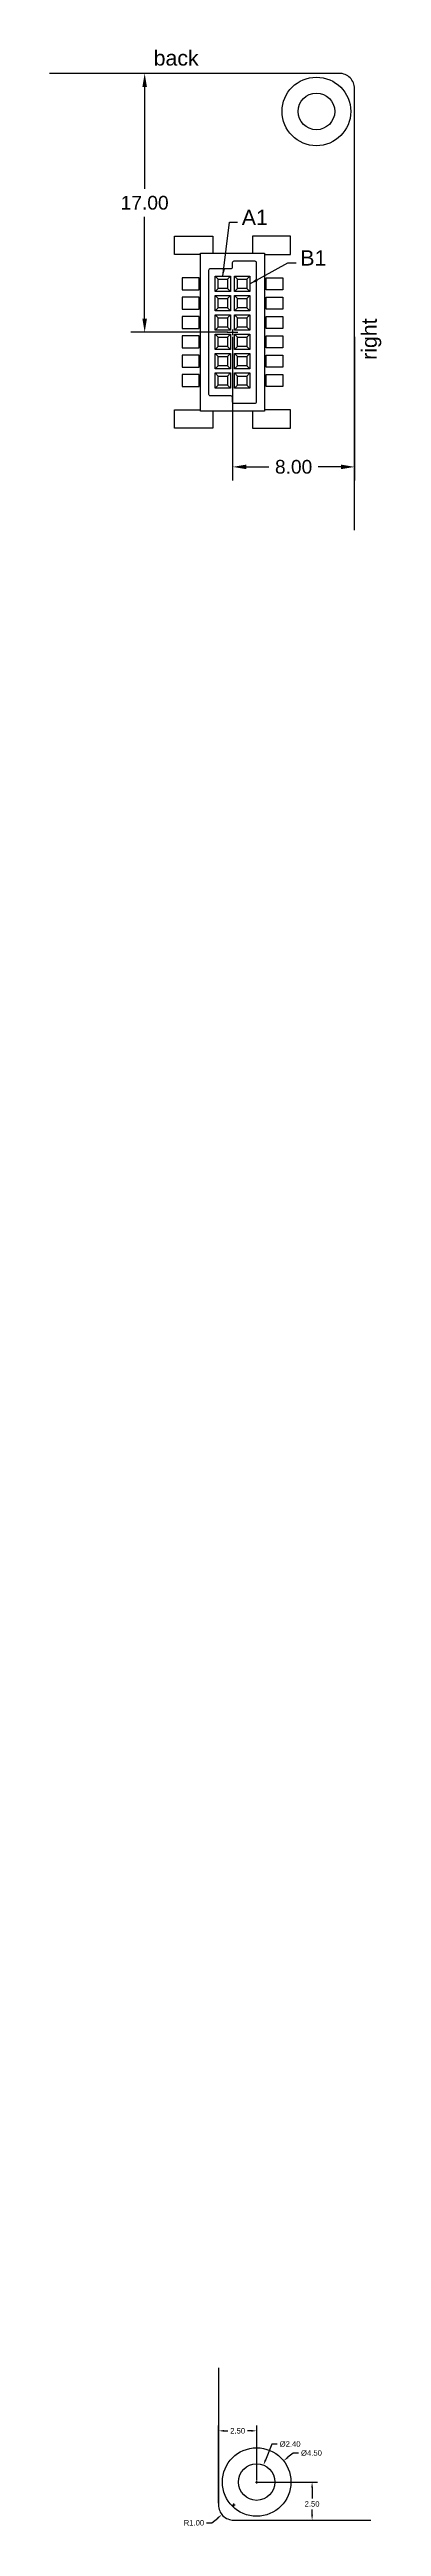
# Model space of a CAD drawing. Header units: inches. Extents: x 57 to 506, y 33 to 246.
# Drawn here: x 57.5 to 79.2, y 43.4 to 206.1 of the extents above; entities that cross this region are included whole.
import ezdxf

# ---------------------------------------------------------------- set-up
doc = ezdxf.new("R2010")
doc.units = ezdxf.units.IN
doc.header["$MEASUREMENT"] = 0
doc.styles.get("Standard").update_dxf_attribs({"font": 'arial.ttf'})
doc.dimstyles.get("Standard").update_dxf_attribs({"dimscale": 2, "dimtxt": 0.18, "dimasz": 0.18, "dimexe": 0.18, "dimexo": 0.0625, "dimgap": 0.09, "dimtad": 0, "dimtih": 1, "dimtoh": 1, "dimrnd": 0.0005, "dimzin": 0, "dimdsep": 46, "dimtxsty": 'Standard', "dimcen": 0.09, "dimadec": 0, "dimazin": 0, "dimtfac": 1, "dimtdec": 4, "dimtofl": 0, "dimtmove": 0, "dimatfit": 3, "dimfxl": 1, "dimtolj": 1, "dimtzin": 0, "dimarcsym": 0})

msp = doc.modelspace()

# ---------------------------------------------------------------- texts
at = {"char_height": 1, "attachment_point": 7}
for s, insert in [('back', (64.31, 205.021)), ('A1', (70.09, 194.562)), ('B1', (73.928, 191.903))]:
    msp.add_mtext(s, dxfattribs=dict(at, insert=insert))
at = {"insert": (79.247, 185.709), "char_height": 1, "attachment_point": 7, "rotation": 90}
msp.add_mtext('right', dxfattribs=at)

# ---------------------------------------------------------------- blocks, each defined once
blk = doc.blocks.new('*D1')
at = {"color": 0, "lineweight": -2}
for p, q in [((73.46, 48.24), (73.11, 47.96)), ((73.82, 48.24), (73.46, 48.24))]:
    blk.add_line(p, q, dxfattribs=at)
at = {"color": 0}
for p, q in [((70.98, 46.33), (71.16, 46.33)), ((71.07, 46.24), (71.07, 46.42))]:
    blk.add_line(p, q, dxfattribs=at)
blk.add_solid([(73.07, 48), (73.15, 47.91), (72.83, 47.73)], dxfattribs=at)
at = {"layer": 'Defpoints', "color": 0}
for p in [(72.83, 47.73), (69.3, 44.94)]:
    blk.add_point(p, dxfattribs=at)
at = {"color": 0, "insert": (74.66, 48.24), "char_height": 0.36, "attachment_point": 5}
blk.add_mtext('\\A1;%%c4.50', dxfattribs=at)
blk = doc.blocks.new('*D2')
at = {"color": 0, "lineweight": -2}
for p, q in [((72.06, 48.83), (71.64, 47.78)), ((72.42, 48.83), (72.06, 48.83))]:
    blk.add_line(p, q, dxfattribs=at)
at = {"color": 0}
for p, q in [((70.98, 46.33), (71.16, 46.33)), ((71.07, 46.24), (71.07, 46.42))]:
    blk.add_line(p, q, dxfattribs=at)
blk.add_solid([(71.59, 47.81), (71.7, 47.76), (71.51, 47.45)], dxfattribs=at)
at = {"layer": 'Defpoints', "color": 0}
for p in [(71.51, 47.45), (70.62, 45.22)]:
    blk.add_point(p, dxfattribs=at)
at = {"color": 0, "insert": (73.26, 48.83), "char_height": 0.36, "attachment_point": 5}
blk.add_mtext('\\A1;%%c2.40', dxfattribs=at)
blk = doc.blocks.new('*D3')
at = {"color": 0, "lineweight": -2}
for p, q in [((68.57, 44.96), (68.57, 50.06)), ((68.93, 49.7), (69.17, 49.7)), ((70.71, 49.7), (70.47, 49.7)), ((71.07, 46.46), (71.07, 50.06))]:
    blk.add_line(p, q, dxfattribs=at)
at = {"color": 0}
for points in [[(68.93, 49.76), (68.93, 49.64), (68.57, 49.7)], [(70.71, 49.64), (70.71, 49.76), (71.07, 49.7)]]:
    blk.add_solid(points, dxfattribs=at)
at = {"layer": 'Defpoints', "color": 0}
for p in [(68.57, 49.7), (71.07, 46.33), (68.57, 44.83)]:
    blk.add_point(p, dxfattribs=at)
at = {"color": 0, "insert": (69.82, 49.7), "char_height": 0.36, "attachment_point": 5}
blk.add_mtext('\\A1;2.50', dxfattribs=at)
blk = doc.blocks.new('*D4')
at = {"color": 0, "lineweight": -2}
for p, q in [((71.19, 46.33), (75.06, 46.33)), ((74.7, 45.97), (74.7, 45.26)), ((74.7, 44.19), (74.7, 44.54)), ((69.69, 43.83), (75.06, 43.83))]:
    blk.add_line(p, q, dxfattribs=at)
at = {"color": 0}
for points in [[(74.76, 45.97), (74.64, 45.97), (74.7, 46.33)], [(74.64, 44.19), (74.76, 44.19), (74.7, 43.83)]]:
    blk.add_solid(points, dxfattribs=at)
at = {"layer": 'Defpoints', "color": 0}
for p in [(71.07, 46.33), (69.57, 43.83), (74.7, 43.83)]:
    blk.add_point(p, dxfattribs=at)
at = {"color": 0, "insert": (74.7, 44.9), "char_height": 0.36, "attachment_point": 5}
blk.add_mtext('\\A1;2.50', dxfattribs=at)
blk = doc.blocks.new('*D5')
at = {"color": 0, "lineweight": -2}
for p, q in [((68.13, 43.66), (68.51, 43.97)), ((67.77, 43.66), (68.13, 43.66))]:
    blk.add_line(p, q, dxfattribs=at)
at = {"color": 0}
for p, q in [((69.48, 44.83), (69.66, 44.83)), ((69.57, 44.74), (69.57, 44.92))]:
    blk.add_line(p, q, dxfattribs=at)
blk.add_solid([(68.55, 43.93), (68.48, 44.02), (68.79, 44.2)], dxfattribs=at)
at = {"layer": 'Defpoints', "color": 0}
for p in [(68.79, 44.2), (69.57, 44.83)]:
    blk.add_point(p, dxfattribs=at)
at = {"color": 0, "insert": (66.95, 43.66), "char_height": 0.36, "attachment_point": 5}
blk.add_mtext('\\A1;R1.00', dxfattribs=at)
blk = doc.blocks.new('*D32')
at = {"color": 0, "lineweight": -2}
for p, q in [((76.17, 204.52), (62.82, 204.52)), ((63.72, 203.62), (63.72, 196.93)), ((63.72, 188.42), (63.72, 195.11)), ((69.17, 187.52), (62.82, 187.52))]:
    blk.add_line(p, q, dxfattribs=at)
at = {"color": 0}
for points in [[(63.87, 203.62), (63.57, 203.62), (63.72, 204.52)], [(63.57, 188.42), (63.87, 188.42), (63.72, 187.52)]]:
    blk.add_solid(points, dxfattribs=at)
at = {"layer": 'Defpoints', "color": 0}
for p in [(76.49, 204.52), (63.72, 187.52), (69.49, 187.52)]:
    blk.add_point(p, dxfattribs=at)
at = {"color": 0, "insert": (63.72, 196.02), "char_height": 0.9, "attachment_point": 5}
blk.add_mtext('\\A1;17.00', dxfattribs=at)
blk = doc.blocks.new('*D33')
at = {"color": 0, "lineweight": -2}
for p, q in [((69.49, 187.21), (69.49, 177.78)), ((77.49, 187.21), (77.49, 177.78)), ((70.39, 178.68), (71.87, 178.68)), ((76.59, 178.68), (75.1, 178.68))]:
    blk.add_line(p, q, dxfattribs=at)
at = {"color": 0}
for points in [[(70.39, 178.83), (70.39, 178.53), (69.49, 178.68)], [(76.59, 178.53), (76.59, 178.83), (77.49, 178.68)]]:
    blk.add_solid(points, dxfattribs=at)
at = {"layer": 'Defpoints', "color": 0}
for p in [(69.49, 187.52), (77.49, 187.52), (77.49, 178.68)]:
    blk.add_point(p, dxfattribs=at)
at = {"color": 0, "insert": (73.49, 178.68), "char_height": 0.9, "attachment_point": 5}
blk.add_mtext('\\A1;8.00', dxfattribs=at)

# ---------------------------------------------------------------- dimensions: what is measured, and where the dimension line sits
for base, p1, p2, override, picture, middle in [((63.722, 187.523), (76.485, 204.523), (69.485, 187.523), {"dimscale": 5, "dimlfac": 1}, '*D32', (63.722, 196.023)), ((74.699, 43.835), (71.065, 46.335), (69.565, 43.835), {"dimlfac": 1}, '*D4', (74.699, 44.901))]:
    dim = msp.add_linear_dim(base=base, p1=p1, p2=p2, angle=90, dimstyle='Standard', override=override)
    dim.commit()
    dim.dimension.update_dxf_attribs({"geometry": picture, "text_midpoint": middle, "dimtype": 160})
dim = msp.add_linear_dim(base=(77.485, 178.683), p1=(69.485, 187.523), p2=(77.485, 187.523), dimstyle='Standard', override={"dimscale": 5, "dimlfac": 1})
dim.commit()
dim.dimension.update_dxf_attribs({"geometry": '*D33', "text_midpoint": (73.485, 178.683)})
dim = msp.add_linear_dim(base=(68.565, 49.695), p1=(71.065, 46.335), p2=(68.565, 44.835), dimstyle='Standard', override={"dimlfac": 1})
dim.commit()
dim.dimension.update_dxf_attribs({"geometry": '*D3', "text_midpoint": (69.815, 49.695), "dimtype": 160})
for p1, p2, picture, middle in [((70.621, 45.22), (71.509, 47.449), '*D2', (73.26, 48.825)), ((69.303, 44.935), (72.827, 47.734), '*D1', (74.662, 48.235))]:
    dim = msp.add_diameter_dim_2p(p1=p1, p2=p2, dimstyle='Standard')
    dim.commit()
    dim.dimension.update_dxf_attribs({"geometry": picture, "text_midpoint": middle, "dimtype": 163})
dim = msp.add_radius_dim(center=(69.565, 44.835), mpoint=(68.792, 44.201), dimstyle='Standard')
dim.commit()
dim.dimension.update_dxf_attribs({"geometry": '*D5', "text_midpoint": (66.947, 43.656), "dimtype": 164})

# ---------------------------------------------------------------- linework, layer by layer
for p, q in [((68.35, 191.198), (68.55, 190.998)), ((68.55, 190.398), (68.35, 190.198)), ((69.15, 190.998), (69.35, 191.198)), ((69.15, 190.398), (69.35, 190.198)), ((69.62, 191.198), (69.82, 190.998)), ((69.82, 190.398), (69.62, 190.198)), ((70.42, 190.998), (70.62, 191.198)), ((70.42, 190.398), (70.62, 190.198)), ((68.35, 189.928), (68.55, 189.728)), ((68.55, 189.128), (68.35, 188.928)), ((69.15, 189.728), (69.35, 189.928)), ((69.15, 189.128), (69.35, 188.928)), ((69.62, 189.928), (69.82, 189.728)), ((69.82, 189.128), (69.62, 188.928)), ((70.42, 189.728), (70.62, 189.928)), ((70.42, 189.128), (70.62, 188.928)), ((68.35, 188.658), (68.55, 188.458)), ((68.55, 187.858), (68.35, 187.658)), ((68.35, 187.388), (68.55, 187.188)), ((69.135, 187.523), (69.835, 187.523)), ((69.15, 188.458), (69.35, 188.658)), ((69.15, 187.858), (69.35, 187.658)), ((69.15, 187.188), (69.35, 187.388)), ((69.485, 187.708), (69.485, 187.338)), ((69.62, 188.658), (69.82, 188.458)), ((69.82, 187.858), (69.62, 187.658)), ((69.62, 187.388), (69.82, 187.188)), ((70.42, 188.458), (70.62, 188.658)), ((70.42, 187.858), (70.62, 187.658)), ((70.42, 187.188), (70.62, 187.388)), ((68.55, 186.588), (68.35, 186.388)), ((68.35, 186.118), (68.55, 185.918)), ((69.15, 186.588), (69.35, 186.388)), ((69.15, 185.918), (69.35, 186.118)), ((69.82, 186.588), (69.62, 186.388)), ((69.62, 186.118), (69.82, 185.918)), ((70.42, 186.588), (70.62, 186.388)), ((70.42, 185.918), (70.62, 186.118)), ((68.55, 185.318), (68.35, 185.118)), ((68.35, 184.848), (68.55, 184.648)), ((68.55, 184.048), (68.35, 183.848)), ((69.15, 185.318), (69.35, 185.118)), ((69.15, 184.648), (69.35, 184.848)), ((69.15, 184.048), (69.35, 183.848)), ((69.82, 185.318), (69.62, 185.118)), ((69.62, 184.848), (69.82, 184.648)), ((69.82, 184.048), (69.62, 183.848)), ((70.42, 185.318), (70.62, 185.118)), ((70.42, 184.648), (70.62, 184.848)), ((70.42, 184.048), (70.62, 183.848))]:
    msp.add_line(p, q)
for points in [[(77.485, 174.523), (77.485, 203.523, 0.4142136), (76.485, 204.523), (57.485, 204.523)], [(68.565, 53.835), (68.565, 44.835, 0.4142136), (69.565, 43.835), (78.565, 43.835)]]:
    msp.add_lwpolyline(points, format="xyb")
for points in [[(67.385, 192.623), (65.685, 192.623), (65.685, 193.823), (68.185, 193.823), (68.185, 192.708)], [(71.585, 192.623), (73.285, 192.623), (73.285, 193.823), (70.785, 193.823), (70.785, 192.708)], [(68.185, 182.338), (68.185, 181.223), (65.685, 181.223), (65.685, 182.423), (67.385, 182.423)], [(70.785, 182.338), (70.785, 181.223), (73.285, 181.223), (73.285, 182.423), (71.585, 182.423)]]:
    msp.add_lwpolyline(points)
for points in [[(67.385, 182.338), (67.385, 192.708), (71.585, 192.708), (71.585, 182.338)], [(67.285, 190.298), (67.285, 191.098), (66.185, 191.098), (66.185, 190.298)], [(68.35, 190.198), (68.35, 191.198), (69.35, 191.198), (69.35, 190.198)], [(68.55, 190.398), (68.55, 190.998), (69.15, 190.998), (69.15, 190.398)], [(69.62, 190.198), (69.62, 191.198), (70.62, 191.198), (70.62, 190.198)], [(69.82, 190.398), (69.82, 190.998), (70.42, 190.998), (70.42, 190.398)], [(71.685, 190.298), (71.685, 191.098), (72.785, 191.098), (72.785, 190.298)], [(67.285, 189.028), (67.285, 189.828), (66.185, 189.828), (66.185, 189.028)], [(68.35, 188.928), (68.35, 189.928), (69.35, 189.928), (69.35, 188.928)], [(68.55, 189.128), (68.55, 189.728), (69.15, 189.728), (69.15, 189.128)], [(69.62, 188.928), (69.62, 189.928), (70.62, 189.928), (70.62, 188.928)], [(69.82, 189.128), (69.82, 189.728), (70.42, 189.728), (70.42, 189.128)], [(71.685, 189.028), (71.685, 189.828), (72.785, 189.828), (72.785, 189.028)], [(67.285, 187.758), (67.285, 188.558), (66.185, 188.558), (66.185, 187.758)], [(67.285, 186.488), (67.285, 187.288), (66.185, 187.288), (66.185, 186.488)], [(68.35, 187.658), (68.35, 188.658), (69.35, 188.658), (69.35, 187.658)], [(68.35, 186.388), (68.35, 187.388), (69.35, 187.388), (69.35, 186.388)], [(68.55, 187.858), (68.55, 188.458), (69.15, 188.458), (69.15, 187.858)], [(68.55, 186.588), (68.55, 187.188), (69.15, 187.188), (69.15, 186.588)], [(69.62, 187.658), (69.62, 188.658), (70.62, 188.658), (70.62, 187.658)], [(69.62, 186.388), (69.62, 187.388), (70.62, 187.388), (70.62, 186.388)], [(69.82, 187.858), (69.82, 188.458), (70.42, 188.458), (70.42, 187.858)], [(69.82, 186.588), (69.82, 187.188), (70.42, 187.188), (70.42, 186.588)], [(71.685, 187.758), (71.685, 188.558), (72.785, 188.558), (72.785, 187.758)], [(71.685, 186.488), (71.685, 187.288), (72.785, 187.288), (72.785, 186.488)], [(67.285, 185.218), (67.285, 186.018), (66.185, 186.018), (66.185, 185.218)], [(68.35, 185.118), (68.35, 186.118), (69.35, 186.118), (69.35, 185.118)], [(68.55, 185.318), (68.55, 185.918), (69.15, 185.918), (69.15, 185.318)], [(69.62, 185.118), (69.62, 186.118), (70.62, 186.118), (70.62, 185.118)], [(69.82, 185.318), (69.82, 185.918), (70.42, 185.918), (70.42, 185.318)], [(71.685, 185.218), (71.685, 186.018), (72.785, 186.018), (72.785, 185.218)], [(67.285, 183.948), (67.285, 184.748), (66.185, 184.748), (66.185, 183.948)], [(68.35, 183.848), (68.35, 184.848), (69.35, 184.848), (69.35, 183.848)], [(68.55, 184.048), (68.55, 184.648), (69.15, 184.648), (69.15, 184.048)], [(69.62, 183.848), (69.62, 184.848), (70.62, 184.848), (70.62, 183.848)], [(69.82, 184.048), (69.82, 184.648), (70.42, 184.648), (70.42, 184.048)], [(71.685, 183.948), (71.685, 184.748), (72.785, 184.748), (72.785, 183.948)]]:
    msp.add_lwpolyline(points, close=True)
msp.add_lwpolyline([(69.585, 192.208), (70.935, 192.208, -0.4142136), (71.035, 192.108), (71.035, 182.938, -0.4142136), (70.935, 182.838), (69.585, 182.838, -0.4142136), (69.485, 182.938), (69.485, 183.238, 0.4142136), (69.385, 183.338), (68.035, 183.338, -0.4142136), (67.935, 183.438), (67.935, 191.608, -0.4142136), (68.035, 191.708), (69.385, 191.708, 0.4142136), (69.485, 191.808), (69.485, 192.108, -0.4142136)], format="xyb", close=True)
for centre, radius in [((74.985, 202.023), 2.25), ((74.985, 202.023), 1.2), ((71.065, 46.335), 2.25), ((71.065, 46.335), 1.2)]:
    msp.add_circle(centre, radius)

msp.set_redraw_order([(e.dxf.handle, doc.entitydb.next_handle()) for e in msp.query("TEXT MTEXT ATTDEF DIMENSION ARC_DIMENSION")])  # texts and dimensions are drawn at this point

# ---------------------------------------------------------------- leaders
at = {"annotation_type": 0, "has_hookline": 1, "hookline_direction": 0}
for points, text_width in [([(68.85, 191.198), (69.28, 194.742), (69.82, 194.742)], 1.452), ([(70.62, 190.698), (73.118, 192.083), (73.658, 192.083)], 1.35)]:
    msp.add_leader(points, dimstyle='Standard', override={"dimscale": 3, "dimtad": 0}, dxfattribs=dict(at, text_width=text_width))

doc.saveas('drawing.dxf')
